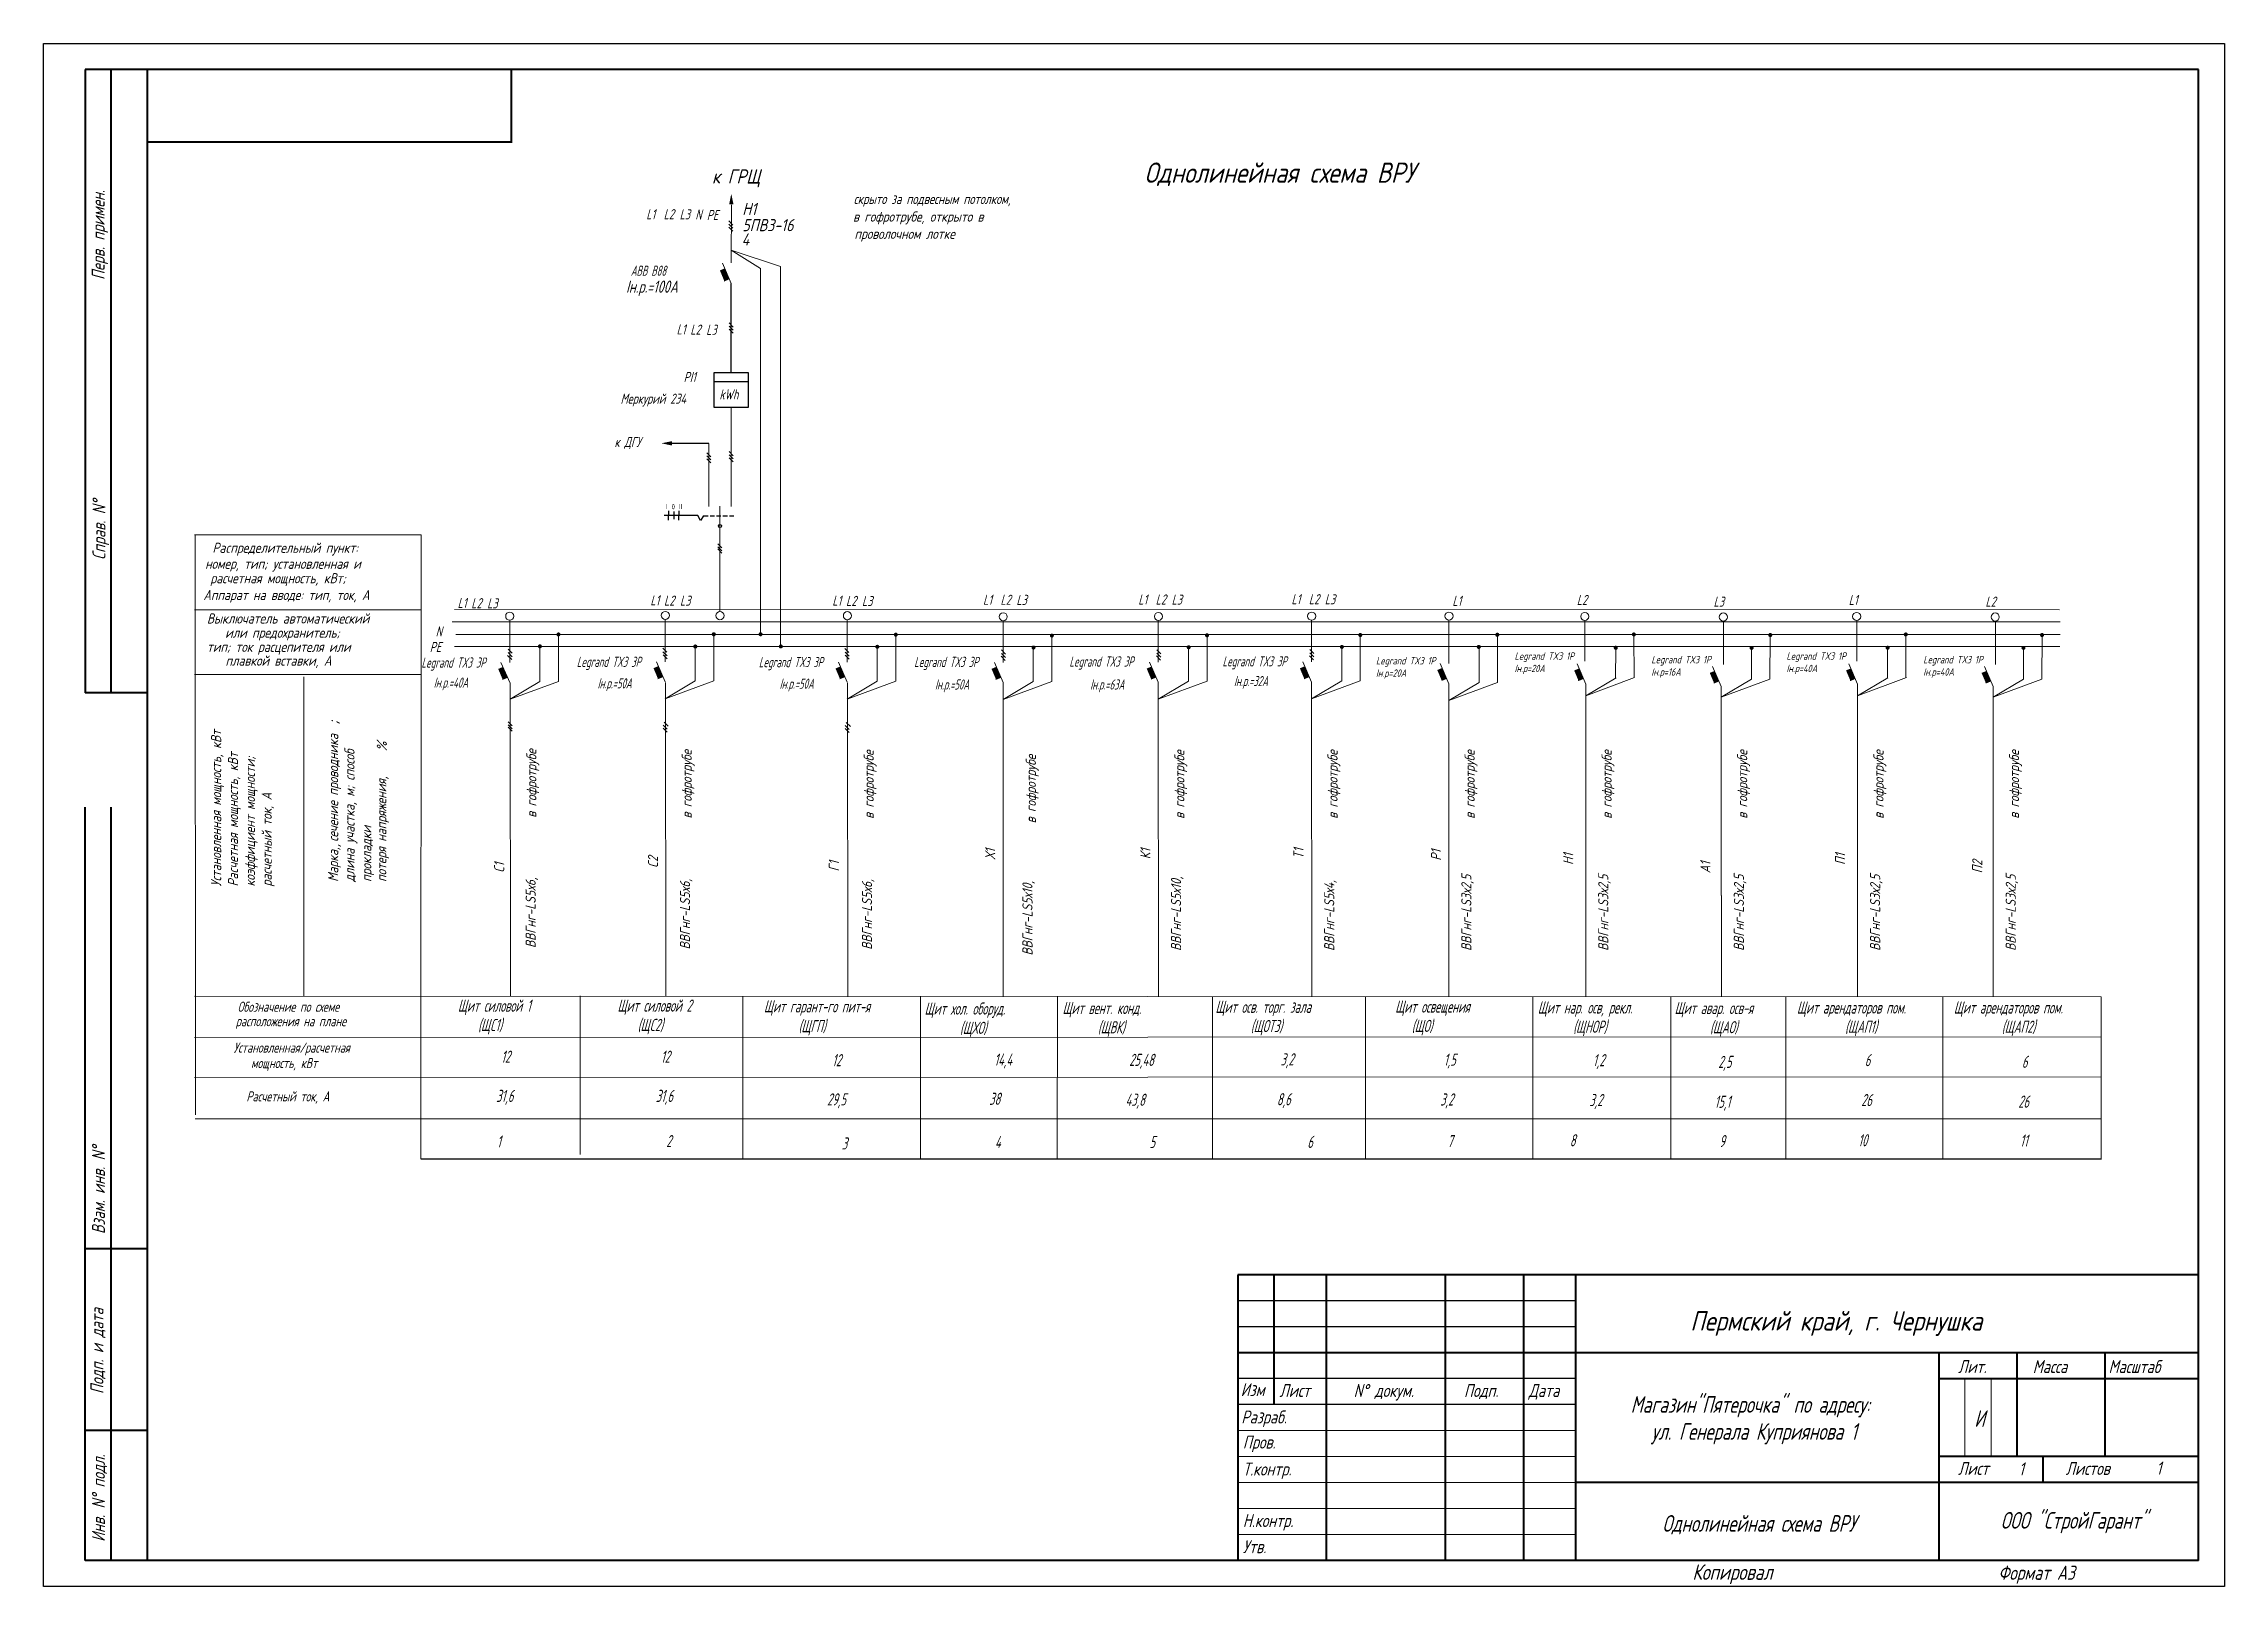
# Model space of a CAD drawing. Header units: millimetres. Extents: x 750 to 1911925457632, y 500 to 46276.
# Drawn here: x 750 to 30221, y 25436 to 46276 of the extents above; entities that cross this region are included whole.
import ezdxf
from ezdxf.enums import TextEntityAlignment as Align

# ---------------------------------------------------------------- set-up
doc = ezdxf.new("R2010")
doc.units = ezdxf.units.MM
for name, color, linetype in [('1', 7, 'Continuous'), ('KONTUR', 7, 'Continuous'), ('вова', 7, 'Continuous'), ('Проводки', 1, 'Continuous'), ('Электропроводки', 1, 'Continuous')]:
    doc.layers.add(name, color=color, linetype=linetype)
doc.layers.add('SHTAMP_Ном_пера__98', color=7, linetype='Continuous', lineweight=25, true_color=0x1f1f1f)
for name, color, linetype, lineweight in [('Основная', 7, 'Continuous', 40), ('Стены', 7, 'Continuous', 35), ('текст', 250, 'Continuous', 20), ('тонкая', 7, 'Continuous', 20)]:
    doc.layers.add(name, color=color, linetype=linetype, lineweight=lineweight)
doc.styles.add('ROMANS', font='romans.shx', dxfattribs={"width": 0.7, "oblique": 15, "height": 1})
doc.styles.add('стиль1', font='romans.shx', dxfattribs={"width": 0.75, "oblique": 15, "height": 3.5})

msp = doc.modelspace()

# ---------------------------------------------------------------- texts
at = {"color": 0, "lineweight": 20, "style": 'ROMANS', "oblique": 15}
for s, height, width, p in [('L1', 136.7, 0.7, (8894, 43904)), ('L2', 136.7, 0.7, (9129, 43904)), ('L3', 136.7, 0.7, (9344, 43902)), ('N', 137, 0.7, (9556, 43899)), ('РЕ', 136.7, 0.7, (9712, 43893)), ('L1', 136.7, 0.7, (9304, 42347)), ('L2', 136.7, 0.7, (9489, 42344)), ('L3', 136.7, 0.7, (9704, 42342)), ('PI1', 136.7, 0.7, (9400, 41705)), ('kWh', 136.7, 0.7, (9882, 41469)), ('Меркурий 234', 136.75, 0.7, (8546, 41411)), ('к ДГУ', 136.7, 0.7, (8465, 40827)), ('L1', 136.7, 0.7, (6344, 38651)), ('L2', 136.7, 0.7, (6529, 38649)), ('L3', 136.7, 0.7, (6744, 38647)), ('L1', 136.7, 0.7, (8949, 38687)), ('L2', 136.7, 0.7, (9134, 38684)), ('L3', 136.7, 0.7, (9349, 38682)), ('L1', 136.7, 0.7, (11408, 38683)), ('L2', 136.7, 0.7, (11594, 38680)), ('L3', 136.7, 0.7, (11809, 38678)), ('L1', 136.7, 0.7, (13445, 38695)), ('L2', 136.7, 0.7, (13681, 38695)), ('L3', 136.7, 0.7, (13896, 38693)), ('L1', 136.7, 0.7, (15543, 38699)), ('L2', 136.7, 0.7, (15778, 38699)), ('L3', 136.7, 0.7, (15993, 38697)), ('L1', 136.7, 0.7, (17613, 38703)), ('L2', 136.7, 0.7, (17848, 38703)), ('L3', 136.7, 0.7, (18063, 38701)), ('L1', 136.7, 0.7, (19788, 38681)), ('L2', 136.7, 0.7, (21469, 38693)), ('L3', 136.7, 0.7, (23317, 38669)), ('L1', 136.7, 0.7, (25143, 38693)), ('L2', 136.7, 0.7, (26991, 38669)), ('N', 137, 0.7, (6048, 38267)), ('РЕ', 136.7, 0.7, (5968, 38057)), ('Обозначение по схеме', 136.75, 0.7, (3372, 33197)), ('Щит силовой 1', 164.09, 0.6, (6348, 33198)), ('Щит силовой 2', 164.09, 0.6, (8505, 33199)), ('Щит гарант-го пит-я', 164.09, 0.6, (10484, 33189)), ('Щит хол. оборуд.', 164.09, 0.6, (12655, 33159)), ('Щит вент. конд.', 164.09, 0.6, (14519, 33167)), ('Щит осв. торг. зала', 164.09, 0.6, (16586, 33183)), ('Щит освещения', 164.09, 0.6, (19015, 33186)), ('Щит нар. осв, рекл.', 164.09, 0.6, (20942, 33174)), ('Щит авар. осв-я', 164.09, 0.6, (22791, 33167)), ('Щит арендаторов пом.', 164.09, 0.6, (24444, 33173)), ('Щит арендаторов пом.', 164.09, 0.6, (26564, 33174)), ('расположения на плане', 136.75, 0.7, (3346, 33002)), ('(ЩC1)', 164.1, 0.6, (6621, 32937)), ('(ЩC2)', 164.1, 0.6, (8778, 32938)), ('(ЩГП)', 164.1, 0.6, (10952, 32922)), ('(ЩХО)', 164.1, 0.6, (13133, 32899)), ('(ЩВК)', 164.1, 0.6, (14997, 32906)), ('(ЩОТЗ)', 164.1, 0.6, (17064, 32923)), ('(ЩО)', 164.1, 0.6, (19239, 32925)), ('(ЩНОР)', 164.1, 0.6, (21420, 32914)), ('(ЩАО)', 164.1, 0.6, (23269, 32907)), ('(ЩАП1)', 164.1, 0.6, (25094, 32914)), ('(ЩАП2)', 164.1, 0.6, (27213, 32914)), ('Установленная/расчетная', 136.75, 0.7, (3318, 32646)), (' мощность, кВт', 136.75, 0.7, (3489, 32436)), ('12', 164.1, 0.6, (6933, 32509)), ('12', 164.1, 0.6, (9091, 32509)), ('12', 164.1, 0.6, (11406, 32462)), ('14,4', 164.1, 0.6, (13597, 32470)), ('25,48', 164.1, 0.6, (15420, 32466)), ('3,2', 164.1, 0.6, (17465, 32473)), ('1,5', 164.1, 0.6, (19672, 32469)), ('1,2', 164.1, 0.6, (21687, 32462)), ('2,5', 164.1, 0.6, (23380, 32439)), ('6', 164, 0.6, (25361, 32462)), ('6', 164, 0.6, (27484, 32440)), ('Расчетный ток, А', 136.75, 0.7, (3490, 31986)), ('31,6', 164.1, 0.6, (6865, 31979)), ('31,6', 164.1, 0.6, (9022, 31979)), ('29,5', 164.1, 0.6, (11337, 31932)), ('38', 164.1, 0.6, (13528, 31940)), ('43,8', 164.1, 0.6, (15371, 31927)), ('8,6', 164.1, 0.6, (17416, 31934)), ('3,2', 164.1, 0.6, (19623, 31931)), ('3,2', 164.1, 0.6, (21638, 31923)), ('15,1', 164.1, 0.6, (23331, 31900)), ('26', 164.1, 0.6, (25312, 31923)), ('26', 164.1, 0.6, (27435, 31902)), ('8', 164, 0.6, (21374, 31380)), ('10', 164.1, 0.6, (25272, 31380)), ('11', 164.1, 0.6, (27459, 31376)), ('1', 164, 0.6, (6877, 31363)), ('2', 164, 0.6, (9163, 31369)), ('3', 164, 0.6, (11536, 31337)), ('4', 164, 0.6, (13606, 31357)), ('5', 164, 0.6, (15695, 31357)), ('6', 164, 0.6, (17828, 31358)), ('7', 164, 0.6, (19720, 31369)), ('9', 164, 0.6, (23394, 31369))]:
    msp.add_text(s, height=height, dxfattribs=dict(at, width=width)).set_placement(p)
at = {"color": 0, "lineweight": 20, "style": 'ROMANS', "oblique": 15, "width": 0.6}
for s, height, p in [('ABB В88', 136.7, (8685, 43208)), ('Legrand TX3 3P', 136.75, (5856, 37915)), ('Legrand TX3 3P', 136.75, (7955, 37925)), ('Legrand TX3 3P', 136.75, (10415, 37921)), ('Legrand TX3 3P', 136.75, (12515, 37924)), ('Legrand TX3 3P', 136.75, (14612, 37929)), ('Legrand TX3 3P', 136.75, (16682, 37932)), ('Iн.р.=32А', 136.7, (16836, 37665)), ('Iн.р.=40А', 136.7, (6022, 37645)), ('Iн.р.=50А', 136.7, (8236, 37634)), ('Iн.р.=50А', 136.7, (10696, 37629)), ('Iн.р.=50А', 136.7, (12796, 37619)), ('Iн.р.=63А', 136.7, (14893, 37619))]:
    msp.add_text(s, height=height, dxfattribs=at).set_placement(p, align=Align.MIDDLE_LEFT)
at = {"color": 0, "lineweight": 20, "style": 'ROMANS', "width": 0.7}
for s, p in [('I', (9152, 39988)), ('0', (9239, 39986)), ('II', (9338, 39988))]:
    msp.add_text(s, height=70, dxfattribs=at).set_placement(p)
at = {"color": 0, "linetype": 'ByBlock', "lineweight": 25, "style": 'ROMANS', "oblique": 15, "width": 0.8}
msp.add_text('Пермский край, г. Чернушка', height=263.29, dxfattribs=at).set_placement((23003, 28891))
at = {"layer": '1', "color": 0, "lineweight": 20, "style": 'ROMANS', "oblique": 15}
for s, height, width, p in [('к ГРЩ', 191.4, 0.8, (9783, 44386)), ('Однолинейная cхема ВРУ', 273.49, 0.8, (15626, 44396)), ('скрыто за подвесным потолком,', 136.75, 0.74, (11698, 44109)), ('Н1', 164.1, 0.8, (10192, 43961)), ('в гофротрубе, открыто в ', 136.75, 0.8, (11689, 43871)), ('4', 164, 0.8, (10183, 43549)), ('5ПВ3-16', 164.1, 0.8, (10192, 43742)), (' проволочном лотке', 136.75, 0.8, (11635, 43638)), ('Раcпределительный пункт:', 136.75, 0.8, (3031, 39397)), ('номер, тип; установленная и', 136.75, 0.8, (2933, 39181)), ('расчетная мощность, кВт;', 136.75, 0.8, (3003, 38986)), ('Аппарат на вводе: тип, ток, А', 136.75, 0.8, (2909, 38760)), ('Выключатель автоматический', 136.75, 0.8, (2957, 38442)), ('или предохранитель;', 136.75, 0.8, (3203, 38250)), ('тип; ток расцепителя или', 136.75, 0.8, (2957, 38059)), ('плавкой вставки, А', 136.75, 0.8, (3208, 37873))]:
    msp.add_text(s, height=height, dxfattribs=dict(at, width=width)).set_placement(p)
at = {"layer": '1', "color": 0, "lineweight": 20, "style": 'ROMANS', "oblique": 15, "width": 0.8}
for s, height, p in [(';', 164, (4741, 37078)), ('Установленная мощность, кВт', 136.75, (3150, 34890)), ('Марка, сечение проводника ', 136.75, (4731, 34952)), ('%', 137, (5389, 36720)), ('Раcчетная мощность, кВт', 136.75, (3378, 34890)), ('коэффициент мощности;', 136.75, (3606, 34890)), ('длина участка, м; способ', 136.75, (4952, 34952)), ('в гофротрубе', 136.75, (7410, 35818)), ('в гофротрубе', 136.75, (9509, 35808)), ('в гофротрубе', 136.75, (11969, 35803)), ('в гофротрубе', 136.75, (14160, 35743)), ('в гофротрубе', 136.75, (16167, 35803)), ('в гофротрубе', 136.75, (18237, 35804)), ('в гофротрубе', 136.75, (20090, 35804)), ('в гофротрубе', 136.75, (21941, 35804)), ('в гофротрубе', 136.75, (23773, 35805)), ('в гофротрубе', 136.75, (25615, 35804)), ('в гофротрубе', 136.75, (27447, 35805)), ('потеря напряжения,', 136.75, (5382, 34952)), ('расчетный ток, А', 136.75, (3834, 34890)), ('прокладки', 136.7, (5180, 34952)), (',', 137, (4737, 35426)), ('Х1', 136.7, (13610, 35254)), ('К1', 136.7, (15707, 35258)), ('T1', 136.7, (17777, 35261)), ('Р1', 136.7, (19634, 35238)), ('C1', 136.7, (6975, 35074)), ('C2', 136.7, (9054, 35139)), ('Г1', 136.7, (11498, 35093)), ('ВВГнг-LS3х2,5', 136.75, (20045, 34019)), ('Н1', 136.7, (21421, 35181)), ('ВВГнг-LS3х2,5', 136.75, (21895, 34020)), ('А1', 136.7, (23275, 35068)), ('ВВГнг-LS3х2,5 ', 136.75, (23728, 34020)), ('П1', 136.7, (25095, 35181)), ('ВВГнг-LS3х2,5', 136.75, (25569, 34020)), ('П2', 136.7, (26949, 35068)), ('ВВГнг-LS3х2,5', 136.75, (27402, 34020)), ('ВВГнг-LS5х6,', 136.75, (7400, 34059)), ('ВВГнг-LS5х6, ', 136.75, (9486, 34039)), ('ВВГнг-LS5х6, ', 136.75, (11945, 34035)), ('ВВГнг-LS5х10,', 136.75, (14114, 33958)), ('ВВГнг-LS5х10,', 136.75, (16122, 34019)), ('ВВГнг-LS5х4,', 136.75, (18192, 34019))]:
    msp.add_text(s, height=height, rotation=90, dxfattribs=at).set_placement(p)
at = {"layer": 'SHTAMP_Ном_пера__98', "color": 0, "linetype": 'ByBlock', "lineweight": 25, "char_height": 225, "attachment_point": 5, "line_spacing_factor": 0.971274, "style": 'ROMANS'}
for s, insert, width in [('Магазин"Пятерочка" по адресу:\\P ул. Генерала Куприянова 1', (23814, 27680), 3873.2), ('И', (26912, 27703), 3689.6), ('Однолинейная схема ВРУ', (23934, 26268), 3689.6), ('ООО "СтройГарант"', (28187, 26297), 3689.6)]:
    msp.add_mtext(s, dxfattribs=dict(at, insert=insert, width=width))
at = {"layer": 'вова', "color": 0, "lineweight": 20, "style": 'ROMANS', "oblique": 15, "width": 0.7}
msp.add_text('Iн.р.=100А', height=164.1, dxfattribs=at).set_placement((8621, 42993), align=Align.MIDDLE_LEFT)
at = {"layer": 'Стены', "color": 0, "linetype": 'ByBlock', "lineweight": 25, "char_height": 100, "width": 1391.5, "attachment_point": 1, "style": 'ROMANS'}
for s, insert in [('Legrand TX3 1P\\PIн.р=20А', (20628, 38052)), ('Legrand TX3 1P\\PIн.р=40А', (24302, 38052)), ('Legrand TX3 1P\\PIн.р=20А', (18755, 37989)), ('Legrand TX3 1P\\PIн.р=16А', (22477, 38005)), ('Legrand TX3 1P\\PIн.р=40А', (26151, 38005))]:
    msp.add_mtext(s, dxfattribs=dict(at, insert=insert))
at = {"layer": 'текст', "color": 0, "style": 'стиль1', "oblique": 15, "width": 0.75}
for s, p in [('Перв. примен.', (1575, 43084)), ('Справ. N%%d', (1586, 39303)), ('Взам. инв. N%%d', (1579, 30195)), ('Подп. и дата', (1559, 28034)), ('Инв. N%%d подл.', (1579, 26037))]:
    msp.add_text(s, height=175.42, rotation=90, dxfattribs=at).set_placement(p)
for s, height, p in [('Лит.', 175.4, (26622, 28317)), ('Масса', 175.4, (27631, 28317)), ('Масштаб', 175.4, (28655, 28317)), ('Изм', 175.4, (16927, 28005)), ('Лист', 175.4, (17451, 27994)), ('N%%d докум. ', 175.42, (18454, 27994)), ('Подп.', 175.4, (19945, 27994)), ('Дата', 175.4, (20819, 27994)), ('Разраб.', 175.4, (16935, 27636)), ('Пров.', 175.4, (16956, 27297)), ('Лист', 175.4, (26622, 26941)), ('Листов', 175.4, (28076, 26941)), ('1', 175, (29301, 26946)), ('Т.контр.', 175.4, (16956, 26933)), ('1', 175, (27443, 26936)), ('Н.контр.', 175.4, (16956, 26237)), ('Утв.', 175.4, (16956, 25884)), ('Копировал', 210.5, (23031, 25524)), ('Формат А3', 193, (27166, 25524))]:
    msp.add_text(s, height=height, dxfattribs=at).set_placement(p)

# ---------------------------------------------------------------- hatches: boundary and pattern name
at = {"layer": 'Проводки', "lineweight": 20, "ltscale": 0.5}
h = msp.add_hatch(color=0, dxfattribs=at)
h.paths.add_polyline_path([(10043, 44247), (10043, 44104), (10073, 44104)])
h.paths.add_polyline_path([(10043, 44247), (10014, 44104), (10043, 44104)])
h = msp.add_hatch(color=0, dxfattribs=at)
h.paths.add_polyline_path([(9098, 40877), (9242, 40877), (9242, 40906)])
h.paths.add_polyline_path([(9098, 40877), (9242, 40847), (9242, 40877)])

# ---------------------------------------------------------------- linework, layer by layer
at = {"color": 0, "lineweight": 20}
for p, q in [((10040, 43484), (10436, 43240)), ((7458, 37659), (7458, 38127)), ((7708, 37660), (7708, 38294)), ((9557, 37669), (9557, 38137)), ((9807, 37670), (9807, 38301)), ((12016, 37665), (12016, 38133)), ((12266, 37665), (12266, 38297)), ((14124, 37660), (14124, 38128)), ((14374, 37660), (14374, 38292)), ((16222, 37663), (16222, 38131)), ((16472, 37664), (16472, 38295)), ((18292, 37667), (18292, 38135)), ((18542, 37668), (18542, 38299)), ((20148, 37644), (20148, 38112)), ((20398, 37645), (20398, 38276)), ((21994, 37710), (21996, 38102)), ((22244, 37711), (22241, 38281)), ((23830, 37691), (23832, 38113)), ((24080, 37692), (24083, 38273)), ((25668, 37710), (25670, 38102)), ((25918, 37711), (25914, 38281)), ((27504, 37691), (27506, 38113)), ((27754, 37692), (27757, 38273)), ((7057, 37421), (7458, 37659)), ((9148, 37426), (9557, 37669)), ((11607, 37421), (12016, 37665)), ((13715, 37416), (14124, 37660)), ((15813, 37420), (16222, 37663)), ((17883, 37424), (18292, 37667)), ((19739, 37401), (20148, 37644)), ((21590, 37467), (21999, 37710)), ((23421, 37448), (23830, 37691)), ((25264, 37467), (25673, 37710)), ((27095, 37448), (27504, 37691)), ((2791, 33408), (28556, 33401)), ((8001, 33412), (8001, 31269)), ((10198, 33405), (10198, 31217)), ((12598, 33401), (12598, 31213)), ((14450, 33398), (14449, 31210)), ((16547, 33402), (16546, 31214)), ((18616, 33401), (18616, 31218)), ((20877, 33402), (20877, 31220)), ((22740, 33402), (22742, 31204)), ((24295, 33402), (24295, 31204)), ((26414, 33402), (26414, 31204)), ((28556, 33398), (28556, 31200)), ((2791, 32851), (28556, 32859)), ((2791, 32308), (28556, 32318)), ((2799, 31751), (28556, 31751))]:
    msp.add_line(p, q, dxfattribs=at)
for p, q in [((10042, 41831), (10042, 43035)), ((9808, 41710), (10277, 41711)), ((9738, 40874), (9242, 40874)), ((9592, 39903), (9134, 39903)), ((9195, 39966), (9195, 39914)), ((9195, 39840), (9195, 39892)), ((9265, 39957), (9265, 39854)), ((9334, 39840), (9334, 39892)), ((9335, 39966), (9335, 39914)), ((9628, 39834), (9592, 39903)), ((9669, 39898), (9628, 39834)), ((9669, 39898), (9729, 39898)), ((9757, 39898), (9816, 39898)), ((9844, 39898), (9904, 39898)), ((9931, 39898), (9991, 39898)), ((9931, 39898), (9991, 39898)), ((10019, 39898), (10079, 39898)), ((5846, 31213), (28556, 31213))]:
    msp.add_line(p, q)
at = {"color": 0, "lineweight": 20, "ltscale": 0.5}
msp.add_line((10436, 43240), (10436, 38294), dxfattribs=at)
at = {"color": 0}
for p, q in [((21450, 29295), (16889, 29295)), ((21450, 28944), (16889, 28944)), ((21450, 28243), (16889, 28243)), ((21450, 27892), (16889, 27892)), ((26361, 25787), (26361, 25787))]:
    msp.add_line(p, q, dxfattribs=at)
msp.add_lwpolyline([(9807, 41366), (10277, 41366), (10277, 41831), (9807, 41831)], close=True)
msp.add_circle((9890, 39760), 21.6)
at = {"layer": '1', "color": 0, "lineweight": 20}
for p, q in [((10040, 43484), (10710, 43266)), ((10710, 43266), (10710, 38130)), ((2789, 39640), (5852, 39640)), ((2803, 31804), (2800, 39640)), ((5852, 39640), (5846, 31213)), ((2789, 38628), (5852, 38628)), ((6301, 38631), (27991, 38629)), ((6269, 38466), (28001, 38465)), ((7049, 37917), (7049, 38488)), ((9148, 37927), (9148, 38498)), ((11607, 37922), (11607, 38493)), ((13715, 37917), (13715, 38479)), ((15813, 37921), (15813, 38483)), ((17883, 37925), (17882, 38487)), ((19739, 37902), (19740, 38489)), ((21578, 37933), (21578, 38484)), ((23452, 37889), (23452, 38475)), ((25252, 37933), (25252, 38484)), ((27126, 37889), (27126, 38475)), ((6302, 38130), (12067, 38130)), ((6320, 38294), (11972, 38294)), ((7026, 38095), (7080, 38041)), ((7026, 38049), (7080, 37994)), ((7452, 38130), (27996, 38130)), ((9117, 38108), (9172, 38054)), ((9120, 38060), (9175, 38005)), ((9121, 38020), (9175, 37966)), ((9515, 38294), (28001, 38295)), ((11577, 38104), (11631, 38049)), ((11580, 38055), (11635, 38001)), ((13695, 38085), (13750, 38030)), ((13695, 38039), (13750, 37984)), ((15792, 38089), (15847, 38034)), ((15792, 38042), (15847, 37988)), ((17862, 38093), (17917, 38038)), ((17862, 38046), (17917, 37992)), ((2789, 37753), (5852, 37753)), ((4266, 37724), (4267, 33410)), ((7057, 37635), (6931, 37917)), ((7021, 38011), (7076, 37956)), ((9148, 37654), (9031, 37927)), ((9118, 37724), (9052, 37697)), ((11608, 37650), (11490, 37922)), ((11580, 38016), (11635, 37961)), ((13716, 37645), (13598, 37917)), ((13690, 38000), (13745, 37945)), ((15813, 37648), (15695, 37921)), ((15788, 38004), (15842, 37949)), ((17883, 37652), (17765, 37925)), ((17853, 37723), (17787, 37695)), ((17858, 38008), (17912, 37953)), ((19740, 37629), (19622, 37902)), ((21590, 37623), (21472, 37896)), ((23421, 37590), (23304, 37862)), ((25264, 37623), (25146, 37896)), ((27095, 37590), (26978, 37863)), ((7019, 37714), (6953, 37687)), ((7057, 37419), (7708, 37660)), ((7059, 33415), (7057, 37635)), ((9148, 37426), (9807, 37670)), ((9159, 33405), (9156, 37645)), ((11578, 37720), (11512, 37693)), ((11607, 37421), (12266, 37665)), ((11618, 33400), (11615, 37641)), ((13686, 37715), (13620, 37688)), ((13715, 37416), (14374, 37660)), ((13719, 33401), (13715, 37644)), ((15783, 37719), (15717, 37691)), ((15813, 37420), (16472, 37664)), ((15817, 33401), (15813, 37648)), ((17883, 37424), (18542, 37668)), ((17887, 33401), (17883, 37651)), ((19709, 37700), (19644, 37672)), ((19739, 37401), (20398, 37645)), ((19740, 33402), (19739, 37629)), ((21554, 37700), (21488, 37673)), ((21590, 37467), (22249, 37711)), ((21590, 33402), (21590, 37623)), ((23385, 37666), (23320, 37639)), ((23421, 37448), (24080, 37692)), ((23421, 34770), (23421, 37589)), ((25227, 37700), (25162, 37673)), ((25264, 37467), (25923, 37711)), ((25264, 33402), (25264, 37623)), ((27059, 37667), (26993, 37639)), ((27095, 37448), (27754, 37692)), ((27095, 34770), (27095, 37589)), ((7030, 37115), (7084, 37061)), ((7030, 37074), (7084, 37019)), ((7030, 37042), (7084, 36988)), ((9121, 37070), (9176, 37015)), ((9121, 37029), (9176, 36974)), ((9137, 37111), (9192, 37056)), ((11581, 37065), (11635, 37010)), ((11581, 37024), (11635, 36969)), ((11597, 37106), (11652, 37052))]:
    msp.add_line(p, q, dxfattribs=at)
at = {"layer": '1', "color": 0, "lineweight": 20, "const_width": 27.3}
for points in [[(7694, 38295, 1), (7721, 38295, 1)], [(9793, 38297, 1), (9821, 38297, 1)], [(10425, 38297, 1), (10452, 38297, 1)], [(12253, 38292, 1), (12280, 38292, 1)], [(18529, 38287, 1), (18557, 38287, 1)], [(20381, 38290, 1), (20409, 38290, 1)], [(22227, 38295, 1), (22254, 38295, 1)], [(24069, 38287, 1), (24097, 38287, 1)], [(25901, 38295, 1), (25928, 38295, 1)], [(27743, 38287, 1), (27771, 38287, 1)], [(7443, 38134, 1), (7470, 38134, 1)], [(9543, 38132, 1), (9571, 38132, 1)], [(10699, 38133, 1), (10726, 38133, 1)], [(12003, 38128, 1), (12030, 38128, 1)], [(14114, 38118, 1), (14141, 38118, 1)], [(14362, 38279, 1), (14389, 38279, 1)], [(16211, 38122, 1), (16238, 38122, 1)], [(16459, 38283, 1), (16487, 38283, 1)], [(18281, 38126, 1), (18308, 38126, 1)], [(20131, 38126, 1), (20159, 38126, 1)], [(21982, 38115, 1), (22010, 38115, 1)], [(23818, 38113, 1), (23845, 38113, 1)], [(25656, 38115, 1), (25683, 38115, 1)], [(27492, 38113, 1), (27519, 38113, 1)]]:
    msp.add_lwpolyline(points, format="xyb", close=True, dxfattribs=at)
at = {"layer": '1', "color": 0, "lineweight": 20}
for centre in [(9152, 38552), (7049, 38542), (9890, 38549), (11612, 38548), (13718, 38534), (15816, 38538), (17886, 38542), (19742, 38543), (21577, 38538), (23450, 38530), (25251, 38538), (27124, 38530)]:
    msp.add_circle(centre, 54.7, dxfattribs=at)
msp.add_point((18150, 36101), dxfattribs=at)
for points in [[(6959, 37857), (6959, 37857), (6893, 37829), (7019, 37714)], [(6893, 37829), (6953, 37687), (7019, 37714)], [(7019, 37714), (7019, 37714), (6959, 37857)], [(9058, 37867), (9058, 37867), (8992, 37839), (9118, 37724)], [(8992, 37839), (9052, 37697), (9118, 37724)], [(9118, 37724), (9118, 37724), (9058, 37867)], [(11517, 37862), (11517, 37862), (11452, 37835), (11578, 37720)], [(11452, 37835), (11512, 37693), (11578, 37720)], [(11578, 37720), (11578, 37720), (11517, 37862)], [(13625, 37857), (13625, 37857), (13560, 37830), (13686, 37715)], [(13560, 37830), (13620, 37688), (13686, 37715)], [(13686, 37715), (13686, 37715), (13625, 37857)], [(15723, 37861), (15723, 37861), (15657, 37834), (15783, 37719)], [(15657, 37834), (15717, 37691), (15783, 37719)], [(15783, 37719), (15783, 37719), (15723, 37861)], [(17793, 37865), (17793, 37865), (17727, 37837), (17853, 37723)], [(17727, 37837), (17787, 37695), (17853, 37723)], [(17853, 37723), (17853, 37723), (17793, 37865)], [(19649, 37842), (19649, 37842), (19584, 37814), (19709, 37700)], [(19584, 37814), (19644, 37672), (19709, 37700)], [(19709, 37700), (19709, 37700), (19649, 37842)], [(21500, 37836), (21500, 37836), (21434, 37808), (21560, 37694)], [(21434, 37808), (21494, 37666), (21560, 37694)], [(21560, 37694), (21560, 37694), (21500, 37836)], [(23331, 37802), (23331, 37802), (23266, 37775), (23391, 37660)], [(23266, 37775), (23326, 37633), (23391, 37660)], [(23391, 37660), (23391, 37660), (23331, 37802)], [(25174, 37836), (25174, 37836), (25108, 37809), (25234, 37694)], [(25108, 37809), (25168, 37666), (25234, 37694)], [(25234, 37694), (25234, 37694), (25174, 37836)], [(27005, 37802), (27005, 37802), (26939, 37775), (27065, 37660)], [(26939, 37775), (27000, 37633), (27065, 37660)], [(27065, 37660), (27065, 37660), (27005, 37802)]]:
    msp.add_solid(points, dxfattribs=at)
at = {"layer": 'KONTUR', "color": 0}
for p, q in [((750, 25436), (750, 46276)), ((750, 46276), (30221, 46276)), ((30221, 46276), (30221, 25436)), ((30221, 25436), (750, 25436))]:
    msp.add_line(p, q, dxfattribs=at)
at = {"layer": 'вова', "color": 0, "lineweight": 20}
for p, q in [((10042, 43316), (10045, 44098)), ((10011, 43880), (10065, 43825)), ((10011, 43839), (10065, 43784)), ((10011, 43798), (10065, 43743)), ((10042, 43035), (9924, 43308)), ((10014, 43097), (9949, 43069)), ((10015, 42502), (10069, 42447)), ((10015, 42461), (10069, 42406)), ((10015, 42420), (10069, 42365)), ((10042, 40024), (10042, 41366)), ((10042, 40024), (10042, 41366)), ((9711, 40750), (9765, 40695)), ((9711, 40709), (9765, 40654)), ((9738, 40024), (9738, 40874)), ((10014, 40764), (10069, 40709)), ((10014, 40723), (10069, 40668)), ((10014, 40682), (10069, 40627)), ((9711, 40668), (9765, 40613)), ((9890, 38603), (9890, 40028)), ((9863, 39520), (9917, 39465)), ((9860, 39450), (9915, 39395)), ((9863, 39479), (9917, 39424))]:
    msp.add_line(p, q, dxfattribs=at)
for points in [[(9954, 43239), (9954, 43239), (9889, 43212), (10014, 43097)], [(9889, 43212), (9949, 43069), (10014, 43097)]]:
    msp.add_solid(points, dxfattribs=at)
at = {"layer": 'Основная', "color": 0}
for p, q in [((1311, 45925), (1311, 37505)), ((29870, 45925), (1311, 45925)), ((1662, 37505), (1662, 45925)), ((2153, 28593), (2153, 45925)), ((7072, 44934), (7072, 45917)), ((29870, 25787), (29870, 45925)), ((7065, 44943), (2153, 44943)), ((2153, 37505), (1311, 37505)), ((1311, 25787), (1311, 35961)), ((1662, 25787), (1662, 35961)), ((2153, 29997), (1311, 29997)), ((16889, 29646), (16889, 25787)), ((29870, 29646), (16889, 29646)), ((17380, 27892), (17380, 29646)), ((18082, 29646), (18082, 25787)), ((19695, 25787), (19695, 29646)), ((20748, 29646), (20748, 25787)), ((21450, 29646), (21450, 25787)), ((2153, 25787), (2153, 28593)), ((16889, 28593), (29870, 28593)), ((26361, 28593), (26361, 25787)), ((27414, 28593), (27414, 27190)), ((28607, 28593), (28607, 27190)), ((26361, 28243), (29870, 28243)), ((2153, 27541), (1311, 27541)), ((29870, 27190), (26361, 27190)), ((27765, 27190), (27765, 26839)), ((29870, 26839), (21450, 26839)), ((29870, 25787), (1311, 25787))]:
    msp.add_line(p, q, dxfattribs=at)
at = {"layer": 'тонкая', "color": 0}
for p, q in [((26711, 28228), (26711, 27190)), ((27068, 28228), (27068, 27190)), ((16889, 27541), (21450, 27541)), ((21450, 27190), (16889, 27190)), ((21450, 26839), (16889, 26839))]:
    msp.add_line(p, q, dxfattribs=at)
for points in [[(16889, 26488), (21450, 26488)], [(16889, 26138), (21450, 26138)]]:
    msp.add_lwpolyline(points, dxfattribs=at)
at = {"layer": 'Электропроводки', "color": 0, "lineweight": 20}
for p, q in [((23423, 34767), (23423, 33402)), ((27096, 34767), (27097, 33402))]:
    msp.add_line(p, q, dxfattribs=at)

msp.set_redraw_order([(e.dxf.handle, doc.entitydb.next_handle()) for e in msp.query("TEXT MTEXT ATTDEF DIMENSION ARC_DIMENSION")])  # texts and dimensions are drawn at this point

doc.saveas('drawing.dxf')
